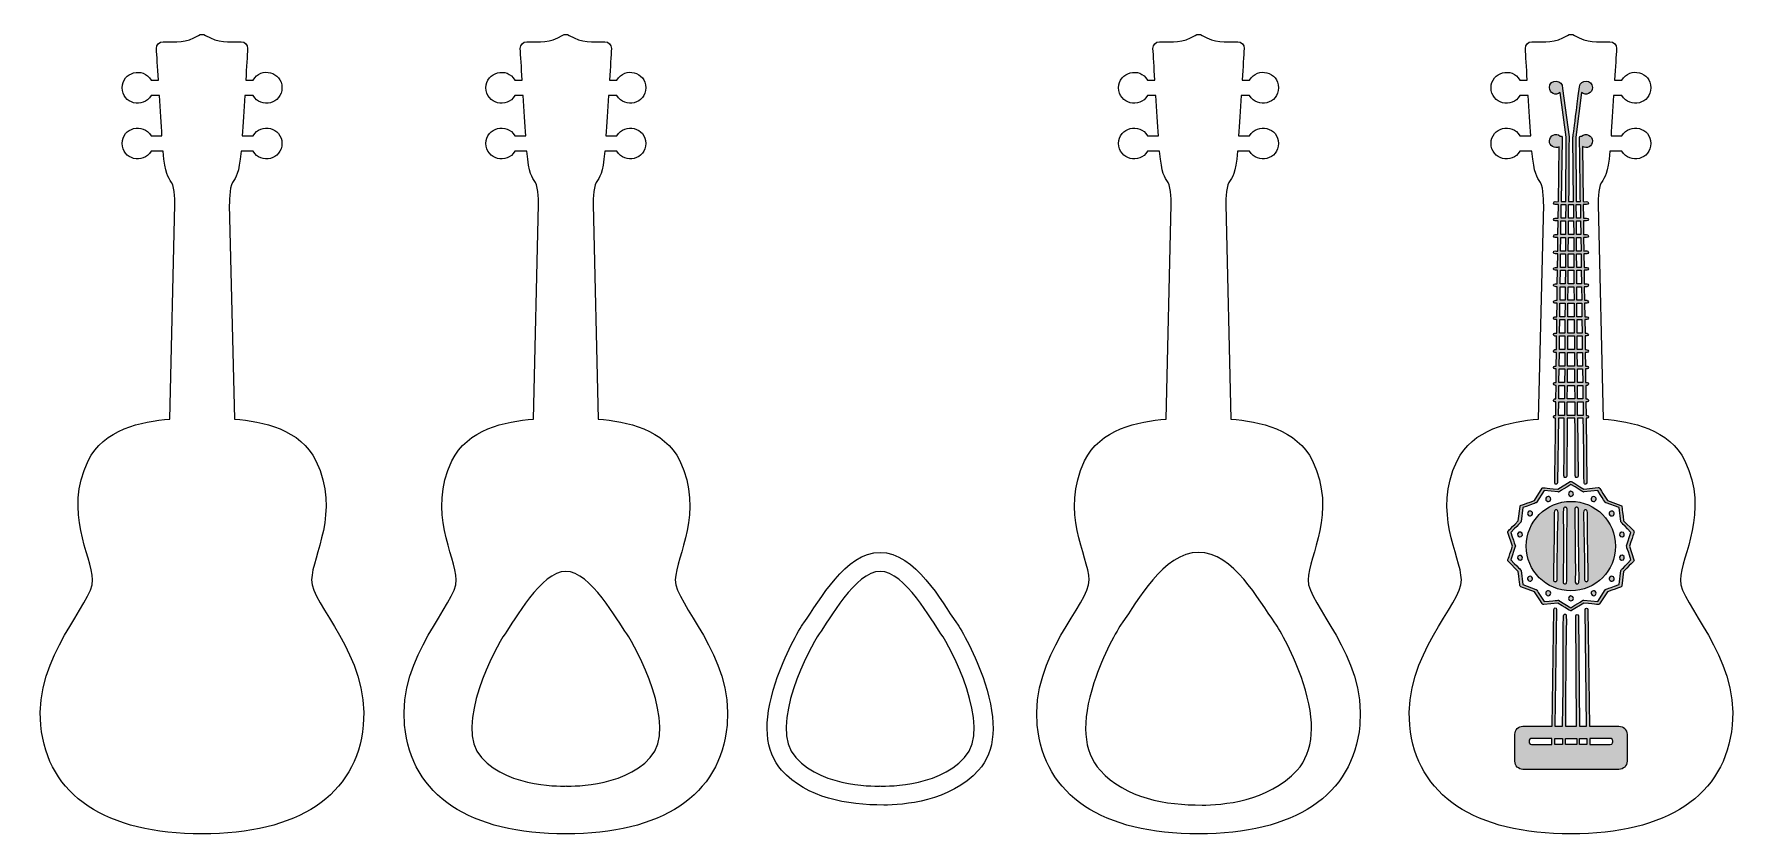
# Model space of a CAD drawing. Header units: inches. Extents: x 26.8 to 39.3, y -5.9 to -0.1.
import ezdxf

# ---------------------------------------------------------------- set-up
doc = ezdxf.new("R2010")
doc.units = ezdxf.units.IN
doc.header["$MEASUREMENT"] = 0
doc.layers.add('_U+0421_U+043B_U+043E_U+0439 1', color=7, linetype='Continuous')

msp = doc.modelspace()

# ---------------------------------------------------------------- hatches: boundary and pattern name
at = {"layer": '_U+0421_U+043B_U+043E_U+0439 1', "true_color": 0xffffff}
h = msp.add_hatch(color=7, dxfattribs=at)
h.dxf.hatch_style = 2
edge = h.paths.add_edge_path()
edge.add_spline(control_points=[(38.451, -3.827), (38.481, -3.73), (38.49, -3.725), (38.482, -3.716), (38.482, -3.716), (38.408, -3.641), (38.408, -3.641), (38.394, -3.54), (38.399, -3.532), (38.388, -3.528), (38.388, -3.528), (38.289, -3.492), (38.289, -3.492), (38.232, -3.407), (38.234, -3.397), (38.222, -3.398), (38.222, -3.398), (38.117, -3.409), (38.117, -3.409), (38.03, -3.358), (38.027, -3.348), (38.016, -3.354), (38.016, -3.354), (37.926, -3.409), (37.926, -3.409), (37.826, -3.401), (37.818, -3.393), (37.812, -3.403), (37.812, -3.403), (37.755, -3.492), (37.755, -3.492), (37.661, -3.528), (37.65, -3.525), (37.649, -3.536), (37.649, -3.536), (37.636, -3.641), (37.636, -3.641), (37.566, -3.715), (37.556, -3.716), (37.56, -3.727), (37.56, -3.727), (37.593, -3.827), (37.593, -3.827), (37.563, -3.923), (37.554, -3.929), (37.562, -3.938), (37.562, -3.938), (37.636, -4.013), (37.636, -4.013), (37.65, -4.114), (37.644, -4.122), (37.655, -4.126), (37.655, -4.126), (37.755, -4.162), (37.755, -4.162), (37.812, -4.247), (37.81, -4.257), (37.822, -4.255), (37.822, -4.255), (37.926, -4.245), (37.926, -4.245), (38.02, -4.302), (38.019, -4.305), (38.027, -4.3), (38.027, -4.3), (38.117, -4.245), (38.117, -4.245), (38.217, -4.253), (38.226, -4.261), (38.232, -4.251), (38.232, -4.251), (38.289, -4.162), (38.289, -4.162), (38.383, -4.126), (38.394, -4.129), (38.395, -4.118), (38.395, -4.118), (38.408, -4.013), (38.408, -4.013), (38.478, -3.939), (38.488, -3.938), (38.484, -3.927), (38.484, -3.927), (38.451, -3.827), (38.451, -3.827)], knot_values=[0, 0, 0, 0, 1, 1, 1, 2, 2, 2, 3, 3, 3, 4, 4, 4, 5, 5, 5, 6, 6, 6, 7, 7, 7, 8, 8, 8, 9, 9, 9, 10, 10, 10, 11, 11, 11, 12, 12, 12, 13, 13, 13, 14, 14, 14, 15, 15, 15, 16, 16, 16, 17, 17, 17, 18, 18, 18, 19, 19, 19, 20, 20, 20, 21, 21, 21, 22, 22, 22, 23, 23, 23, 24, 24, 24, 25, 25, 25, 26, 26, 26, 27, 27, 27, 28, 28, 28, 28], degree=3, periodic=1)
h.paths.add_polyline_path([(38.139, -5.237), (38.139, -5.283), (38.085, -5.283), (38.085, -5.237)])
h.paths.add_polyline_path([(38.064, -5.237), (38.064, -5.283), (37.981, -5.283), (37.981, -5.237)])
h.paths.add_polyline_path([(37.96, -5.237), (37.96, -5.283), (37.903, -5.283), (37.904, -5.237)])
h.paths.add_polyline_path([(37.949, -1.442), (37.983, -1.442), (37.982, -1.542), (37.948, -1.542)])
h.paths.add_polyline_path([(37.996, -2.627), (37.997, -2.528), (38.048, -2.528), (38.049, -2.627)])
h.paths.add_polyline_path([(38.049, -2.648), (38.05, -2.748), (37.995, -2.748), (37.996, -2.648)])
h.paths.add_polyline_path([(37.997, -2.507), (37.997, -2.407), (38.047, -2.407), (38.048, -2.507)])
h.paths.add_polyline_path([(37.998, -2.386), (37.998, -2.286), (38.047, -2.286), (38.047, -2.386)])
h.paths.add_polyline_path([(37.998, -2.266), (37.999, -2.166), (38.046, -2.166), (38.046, -2.266)])
h.paths.add_polyline_path([(37.999, -2.145), (38, -2.045), (38.045, -2.045), (38.046, -2.145)])
h.paths.add_polyline_path([(38, -2.024), (38.001, -1.925), (38.044, -1.925), (38.045, -2.024)])
h.paths.add_polyline_path([(38.001, -1.904), (38.002, -1.804), (38.043, -1.804), (38.044, -1.904)])
h.paths.add_polyline_path([(38.002, -1.783), (38.002, -1.684), (38.043, -1.684), (38.043, -1.783)])
h.paths.add_polyline_path([(38.002, -1.663), (38.003, -1.563), (38.042, -1.563), (38.042, -1.663)])
h.paths.add_polyline_path([(38.003, -1.542), (38.004, -1.442), (38.041, -1.442), (38.042, -1.542)])
h.paths.add_polyline_path([(37.948, -1.563), (37.982, -1.563), (37.982, -1.663), (37.946, -1.663)])
h.paths.add_polyline_path([(37.946, -1.684), (37.981, -1.684), (37.981, -1.783), (37.945, -1.783)])
h.paths.add_polyline_path([(37.945, -1.804), (37.981, -1.804), (37.98, -1.904), (37.943, -1.904)])
h.paths.add_polyline_path([(37.943, -1.925), (37.98, -1.925), (37.979, -2.024), (37.942, -2.024)])
h.paths.add_polyline_path([(37.941, -2.045), (37.979, -2.045), (37.978, -2.145), (37.94, -2.145)])
h.paths.add_polyline_path([(37.94, -2.166), (37.978, -2.166), (37.978, -2.266), (37.938, -2.266)])
h.paths.add_polyline_path([(37.938, -2.286), (37.977, -2.286), (37.977, -2.386), (37.937, -2.386)])
h.paths.add_polyline_path([(37.937, -2.407), (37.977, -2.407), (37.976, -2.507), (37.935, -2.507)])
h.paths.add_polyline_path([(37.935, -2.528), (37.976, -2.528), (37.975, -2.627), (37.934, -2.627)])
h.paths.add_polyline_path([(37.933, -2.648), (37.975, -2.648), (37.974, -2.748), (37.932, -2.748)])
h.paths.add_polyline_path([(37.931, -2.868), (37.932, -2.769), (37.974, -2.769), (37.974, -2.868)])
h.paths.add_polyline_path([(37.994, -2.868), (37.995, -2.769), (38.05, -2.769), (38.05, -2.868)])
h.paths.add_polyline_path([(38.112, -2.868), (38.071, -2.868), (38.071, -2.769), (38.111, -2.769)])
h.paths.add_polyline_path([(38.11, -2.748), (38.071, -2.748), (38.07, -2.648), (38.109, -2.648)])
h.paths.add_polyline_path([(38.109, -2.627), (38.07, -2.627), (38.069, -2.528), (38.107, -2.528)])
h.paths.add_polyline_path([(38.107, -2.507), (38.069, -2.507), (38.068, -2.407), (38.106, -2.407)])
h.paths.add_polyline_path([(38.105, -2.386), (38.068, -2.386), (38.067, -2.286), (38.104, -2.286)])
h.paths.add_polyline_path([(38.104, -2.266), (38.067, -2.266), (38.067, -2.166), (38.103, -2.166)])
h.paths.add_polyline_path([(38.102, -2.145), (38.066, -2.145), (38.066, -2.045), (38.101, -2.045)])
h.paths.add_polyline_path([(38.101, -2.024), (38.066, -2.024), (38.065, -1.925), (38.099, -1.925)])
h.paths.add_polyline_path([(38.099, -1.904), (38.065, -1.904), (38.064, -1.804), (38.098, -1.804)])
h.paths.add_polyline_path([(38.097, -1.783), (38.064, -1.783), (38.063, -1.684), (38.096, -1.684)])
h.paths.add_polyline_path([(38.096, -1.663), (38.063, -1.663), (38.063, -1.563), (38.095, -1.563)])
h.paths.add_polyline_path([(38.094, -1.542), (38.062, -1.542), (38.062, -1.442), (38.093, -1.442)])
h.paths.add_polyline_path([(38.091, -1.322), (38.093, -1.422), (38.062, -1.422), (38.061, -1.322)])
h.paths.add_polyline_path([(38.04, -1.322), (38.041, -1.422), (38.004, -1.422), (38.005, -1.322)])
h.paths.add_polyline_path([(37.984, -1.322), (37.983, -1.422), (37.95, -1.422), (37.951, -1.322)])
edge = h.paths.add_edge_path()
edge.add_spline(control_points=[(38.388, -4.007), (38.388, -4.007), (38.375, -4.109), (38.375, -4.109), (38.275, -4.146), (38.277, -4.142), (38.274, -4.148), (38.274, -4.148), (38.218, -4.234), (38.218, -4.234), (38.218, -4.234), (38.116, -4.224), (38.116, -4.224), (38.109, -4.223), (38.112, -4.224), (38.022, -4.279), (38.022, -4.279), (37.934, -4.225), (37.934, -4.225), (37.93, -4.223), (37.936, -4.223), (37.826, -4.234), (37.767, -4.145), (37.771, -4.146), (37.765, -4.144), (37.765, -4.144), (37.669, -4.109), (37.669, -4.109), (37.669, -4.109), (37.656, -4.007), (37.656, -4.007), (37.655, -4.001), (37.657, -4.006), (37.581, -3.928), (37.581, -3.928), (37.614, -3.83), (37.614, -3.83), (37.616, -3.824), (37.615, -3.828), (37.581, -3.726), (37.656, -3.649), (37.655, -3.653), (37.656, -3.647), (37.656, -3.647), (37.669, -3.545), (37.669, -3.545), (37.769, -3.508), (37.767, -3.511), (37.77, -3.506), (37.77, -3.506), (37.826, -3.42), (37.826, -3.42), (37.826, -3.42), (37.928, -3.43), (37.928, -3.43), (37.934, -3.431), (37.929, -3.431), (38.022, -3.375), (38.114, -3.43), (38.109, -3.431), (38.116, -3.43), (38.116, -3.43), (38.218, -3.42), (38.218, -3.42), (38.277, -3.509), (38.273, -3.508), (38.279, -3.51), (38.279, -3.51), (38.375, -3.545), (38.375, -3.545), (38.375, -3.545), (38.388, -3.647), (38.388, -3.647), (38.389, -3.653), (38.387, -3.648), (38.462, -3.726), (38.462, -3.726), (38.43, -3.824), (38.43, -3.824), (38.428, -3.83), (38.429, -3.826), (38.462, -3.928), (38.388, -4.005), (38.389, -4.001), (38.388, -4.007)], knot_values=[0, 0, 0, 0, 0.013889, 0.013889, 0.013889, 0.027778, 0.027778, 0.027778, 0.041667, 0.041667, 0.041667, 0.055556, 0.055556, 0.055556, 0.069444, 0.069444, 0.069444, 0.083333, 0.083333, 0.083333, 0.097222, 0.097222, 0.097222, 0.111111, 0.111111, 0.111111, 0.125, 0.125, 0.125, 0.138889, 0.138889, 0.138889, 0.152778, 0.152778, 0.152778, 0.166667, 0.166667, 0.166667, 0.180556, 0.180556, 0.180556, 0.194444, 0.194444, 0.194444, 0.208333, 0.208333, 0.208333, 0.222222, 0.222222, 0.222222, 0.236111, 0.236111, 0.236111, 0.25, 0.25, 0.25, 0.263889, 0.263889, 0.263889, 0.277778, 0.277778, 0.277778, 0.291667, 0.291667, 0.291667, 0.305556, 0.305556, 0.305556, 0.319444, 0.319444, 0.319444, 0.333333, 0.333333, 0.333333, 0.347222, 0.347222, 0.347222, 0.361111, 0.361111, 0.361111, 0.375, 0.375, 0.375, 0.388889, 0.388889, 0.388889, 0.388889], degree=3, periodic=0)
edge.add_line((38.388, -4.007), (38.388, -4.007))
edge = h.paths.add_edge_path()
edge.add_spline(control_points=[(38.374, -5.148), (38.374, -5.148), (38.158, -5.148), (38.158, -5.148), (38.158, -5.148), (38.146, -4.291), (38.146, -4.291), (38.146, -4.278), (38.125, -4.277), (38.125, -4.291), (38.125, -4.291), (38.137, -5.148), (38.137, -5.148), (38.137, -5.148), (38.084, -5.148), (38.084, -5.148), (38.084, -5.148), (38.078, -4.338), (38.078, -4.338), (38.078, -4.324), (38.057, -4.324), (38.057, -4.338), (38.057, -4.338), (38.063, -5.148), (38.063, -5.148), (38.063, -5.148), (37.982, -5.148), (37.982, -5.148), (37.983, -4.311), (37.998, -4.328), (37.978, -4.327), (37.978, -4.327), (37.978, -4.327), (37.978, -4.327), (37.957, -4.327), (37.972, -4.308), (37.961, -5.148), (37.961, -5.148), (37.905, -5.148), (37.905, -5.148), (37.905, -5.148), (37.917, -4.291), (37.917, -4.291), (37.918, -4.277), (37.897, -4.277), (37.897, -4.291), (37.897, -4.291), (37.884, -5.148), (37.884, -5.148), (37.884, -5.148), (37.67, -5.148), (37.67, -5.148), (37.637, -5.148), (37.611, -5.175), (37.611, -5.207), (37.611, -5.207), (37.611, -5.405), (37.611, -5.405), (37.611, -5.438), (37.637, -5.464), (37.67, -5.464), (37.67, -5.464), (38.374, -5.464), (38.374, -5.464), (38.407, -5.464), (38.433, -5.438), (38.433, -5.405), (38.433, -5.405), (38.433, -5.207), (38.433, -5.207), (38.433, -5.175), (38.407, -5.148), (38.374, -5.148)], knot_values=[0, 0, 0, 0, 0.013889, 0.013889, 0.013889, 0.027778, 0.027778, 0.027778, 0.041667, 0.041667, 0.041667, 0.055556, 0.055556, 0.055556, 0.069444, 0.069444, 0.069444, 0.083333, 0.083333, 0.083333, 0.097222, 0.097222, 0.097222, 0.111111, 0.111111, 0.111111, 0.125, 0.125, 0.125, 0.138889, 0.138889, 0.138889, 0.152778, 0.152778, 0.152778, 0.166667, 0.166667, 0.166667, 0.180556, 0.180556, 0.180556, 0.194444, 0.194444, 0.194444, 0.208333, 0.208333, 0.208333, 0.222222, 0.222222, 0.222222, 0.236111, 0.236111, 0.236111, 0.25, 0.25, 0.25, 0.263889, 0.263889, 0.263889, 0.277778, 0.277778, 0.277778, 0.291667, 0.291667, 0.291667, 0.305556, 0.305556, 0.305556, 0.319444, 0.319444, 0.319444, 0.333333, 0.333333, 0.333333, 0.333333], degree=3, periodic=0)
edge.add_line((38.374, -5.148), (38.374, -5.148))
edge = h.paths.add_edge_path()
edge.add_spline(control_points=[(37.715, -5.256), (37.715, -5.246), (37.724, -5.237), (37.734, -5.237), (37.734, -5.237), (37.883, -5.237), (37.883, -5.237), (37.883, -5.237), (37.882, -5.283), (37.882, -5.283), (37.882, -5.283), (37.734, -5.283), (37.734, -5.283), (37.712, -5.283), (37.716, -5.258), (37.715, -5.256)], knot_values=[0, 0, 0, 0, 0.013889, 0.013889, 0.013889, 0.027778, 0.027778, 0.027778, 0.041667, 0.041667, 0.041667, 0.055556, 0.055556, 0.055556, 0.069444, 0.069444, 0.069444, 0.069444], degree=3, periodic=0)
edge.add_line((37.715, -5.256), (37.715, -5.256))
edge = h.paths.add_edge_path()
edge.add_spline(control_points=[(38.309, -5.283), (38.309, -5.283), (38.16, -5.283), (38.16, -5.283), (38.16, -5.283), (38.16, -5.237), (38.16, -5.237), (38.16, -5.237), (38.309, -5.237), (38.309, -5.237), (38.32, -5.237), (38.329, -5.246), (38.329, -5.256), (38.328, -5.258), (38.332, -5.283), (38.309, -5.283)], knot_values=[0, 0, 0, 0, 0.013889, 0.013889, 0.013889, 0.027778, 0.027778, 0.027778, 0.041667, 0.041667, 0.041667, 0.055556, 0.055556, 0.055556, 0.069444, 0.069444, 0.069444, 0.069444], degree=3, periodic=0)
edge.add_line((38.309, -5.283), (38.309, -5.283))
edge = h.paths.add_edge_path()
edge.add_spline(control_points=[(37.943, -0.82), (37.912, -0.793), (37.864, -0.815), (37.864, -0.856), (37.864, -0.892), (37.903, -0.916), (37.936, -0.898), (37.936, -0.898), (37.93, -1.301), (37.93, -1.301), (37.918, -1.303), (37.894, -1.295), (37.894, -1.311), (37.894, -1.328), (37.918, -1.32), (37.93, -1.322), (37.93, -1.322), (37.929, -1.422), (37.929, -1.422), (37.917, -1.423), (37.894, -1.416), (37.894, -1.432), (37.894, -1.448), (37.917, -1.441), (37.929, -1.442), (37.929, -1.442), (37.927, -1.542), (37.927, -1.542), (37.917, -1.544), (37.894, -1.537), (37.894, -1.553), (37.894, -1.568), (37.917, -1.562), (37.927, -1.563), (37.927, -1.563), (37.926, -1.663), (37.926, -1.663), (37.916, -1.664), (37.894, -1.658), (37.894, -1.673), (37.894, -1.689), (37.916, -1.682), (37.925, -1.684), (37.925, -1.684), (37.924, -1.783), (37.924, -1.783), (37.915, -1.785), (37.894, -1.778), (37.894, -1.794), (37.894, -1.809), (37.916, -1.803), (37.924, -1.804), (37.924, -1.804), (37.922, -1.904), (37.922, -1.904), (37.915, -1.905), (37.894, -1.899), (37.894, -1.914), (37.894, -1.929), (37.915, -1.923), (37.922, -1.925), (37.922, -1.925), (37.921, -2.024), (37.921, -2.024), (37.915, -2.026), (37.894, -2.02), (37.894, -2.035), (37.894, -2.05), (37.914, -2.044), (37.921, -2.045), (37.921, -2.045), (37.919, -2.145), (37.919, -2.145), (37.914, -2.146), (37.894, -2.141), (37.894, -2.155), (37.894, -2.17), (37.914, -2.165), (37.919, -2.166), (37.919, -2.166), (37.918, -2.266), (37.918, -2.266), (37.914, -2.266), (37.894, -2.262), (37.894, -2.276), (37.894, -2.29), (37.914, -2.286), (37.917, -2.286), (37.917, -2.286), (37.916, -2.386), (37.916, -2.386), (37.913, -2.387), (37.894, -2.382), (37.894, -2.397), (37.894, -2.411), (37.912, -2.406), (37.916, -2.407), (37.916, -2.407), (37.914, -2.507), (37.914, -2.507), (37.912, -2.507), (37.894, -2.503), (37.894, -2.517), (37.894, -2.531), (37.911, -2.527), (37.914, -2.528), (37.914, -2.528), (37.913, -2.627), (37.913, -2.627), (37.911, -2.628), (37.894, -2.624), (37.894, -2.638), (37.894, -2.651), (37.911, -2.648), (37.913, -2.648), (37.913, -2.648), (37.911, -2.748), (37.911, -2.748), (37.91, -2.748), (37.894, -2.745), (37.894, -2.758), (37.894, -2.764), (37.899, -2.769), (37.905, -2.769), (37.905, -2.769), (37.911, -2.769), (37.911, -2.769), (37.911, -2.769), (37.91, -2.868), (37.91, -2.868), (37.908, -2.869), (37.894, -2.866), (37.894, -2.879), (37.894, -2.885), (37.899, -2.889), (37.905, -2.889), (37.905, -2.889), (37.909, -2.889), (37.909, -2.889), (37.908, -3.366), (37.893, -3.373), (37.913, -3.373), (37.915, -3.373), (37.924, -3.373), (37.924, -3.363), (37.924, -3.363), (37.93, -2.889), (37.93, -2.889), (37.93, -2.889), (37.973, -2.889), (37.973, -2.889), (37.975, -3.315), (37.961, -3.325), (37.981, -3.325), (37.982, -3.325), (37.991, -3.325), (37.991, -3.315), (37.991, -3.315), (37.994, -2.889), (37.994, -2.889), (37.994, -2.889), (38.051, -2.889), (38.051, -2.889), (38.058, -3.315), (38.044, -3.325), (38.064, -3.325), (38.065, -3.325), (38.074, -3.325), (38.074, -3.315), (38.074, -3.315), (38.071, -2.889), (38.071, -2.889), (38.071, -2.889), (38.112, -2.889), (38.112, -2.889), (38.123, -3.367), (38.109, -3.373), (38.129, -3.373), (38.13, -3.373), (38.139, -3.372), (38.139, -3.363), (38.139, -3.363), (38.133, -2.889), (38.133, -2.889), (38.134, -2.889), (38.15, -2.892), (38.15, -2.879), (38.15, -2.866), (38.134, -2.869), (38.133, -2.868), (38.133, -2.868), (38.131, -2.769), (38.131, -2.769), (38.133, -2.768), (38.15, -2.772), (38.15, -2.758), (38.15, -2.745), (38.133, -2.748), (38.131, -2.748), (38.131, -2.748), (38.13, -2.648), (38.13, -2.648), (38.132, -2.648), (38.15, -2.652), (38.15, -2.638), (38.15, -2.624), (38.132, -2.628), (38.129, -2.627), (38.129, -2.627), (38.128, -2.528), (38.128, -2.528), (38.131, -2.527), (38.15, -2.531), (38.15, -2.517), (38.15, -2.503), (38.131, -2.507), (38.128, -2.507), (38.128, -2.507), (38.127, -2.407), (38.127, -2.407), (38.13, -2.406), (38.15, -2.411), (38.15, -2.397), (38.15, -2.383), (38.13, -2.387), (38.126, -2.386), (38.126, -2.386), (38.125, -2.286), (38.125, -2.286), (38.125, -2.286), (38.139, -2.286), (38.139, -2.286), (38.153, -2.286), (38.153, -2.266), (38.139, -2.266), (38.139, -2.266), (38.125, -2.266), (38.125, -2.266), (38.125, -2.266), (38.123, -2.166), (38.123, -2.166), (38.129, -2.165), (38.15, -2.17), (38.15, -2.155), (38.15, -2.141), (38.129, -2.146), (38.123, -2.145), (38.123, -2.145), (38.122, -2.045), (38.122, -2.045), (38.122, -2.045), (38.139, -2.045), (38.139, -2.045), (38.153, -2.045), (38.153, -2.024), (38.139, -2.024), (38.139, -2.024), (38.122, -2.024), (38.122, -2.024), (38.122, -2.024), (38.12, -1.925), (38.12, -1.925), (38.129, -1.923), (38.15, -1.93), (38.15, -1.914), (38.15, -1.899), (38.128, -1.905), (38.12, -1.904), (38.12, -1.904), (38.119, -1.804), (38.119, -1.804), (38.128, -1.803), (38.15, -1.809), (38.15, -1.794), (38.15, -1.778), (38.128, -1.785), (38.118, -1.783), (38.118, -1.783), (38.117, -1.684), (38.117, -1.684), (38.127, -1.682), (38.15, -1.689), (38.15, -1.673), (38.15, -1.657), (38.127, -1.664), (38.117, -1.663), (38.117, -1.663), (38.115, -1.563), (38.115, -1.563), (38.126, -1.562), (38.15, -1.569), (38.15, -1.553), (38.15, -1.537), (38.127, -1.544), (38.115, -1.542), (38.115, -1.542), (38.114, -1.442), (38.114, -1.442), (38.127, -1.441), (38.15, -1.448), (38.15, -1.432), (38.15, -1.416), (38.126, -1.423), (38.114, -1.422), (38.114, -1.422), (38.112, -1.322), (38.112, -1.322), (38.126, -1.32), (38.15, -1.328), (38.15, -1.311), (38.15, -1.295), (38.126, -1.303), (38.112, -1.301), (38.112, -1.301), (38.107, -0.897), (38.107, -0.897), (38.139, -0.917), (38.18, -0.894), (38.18, -0.856), (38.18, -0.815), (38.131, -0.793), (38.1, -0.821), (38.097, -0.82), (38.094, -0.819), (38.095, -0.82), (38.08, -0.82), (38.086, -0.84), (38.085, -0.846), (38.085, -0.847), (38.091, -1.3), (38.091, -1.301), (38.091, -1.301), (38.061, -1.301), (38.061, -1.301), (38.061, -1.301), (38.058, -0.827), (38.058, -0.827), (38.058, -0.827), (38.1, -0.5), (38.1, -0.5), (38.131, -0.528), (38.18, -0.506), (38.18, -0.465), (38.18, -0.404), (38.091, -0.4), (38.084, -0.459), (38.036, -0.835), (38.037, -0.825), (38.037, -0.826), (38.037, -0.826), (38.04, -1.301), (38.04, -1.301), (38.04, -1.301), (38.005, -1.301), (38.005, -1.301), (38.008, -0.803), (38.008, -0.826), (38.008, -0.825), (38.008, -0.825), (37.959, -0.47), (37.959, -0.47), (37.967, -0.403), (37.864, -0.398), (37.864, -0.465), (37.864, -0.505), (37.911, -0.527), (37.943, -0.501), (37.943, -0.501), (37.987, -0.827), (37.987, -0.827), (37.987, -0.827), (37.984, -1.301), (37.984, -1.301), (37.984, -1.301), (37.951, -1.301), (37.951, -1.301), (37.951, -1.301), (37.957, -0.842), (37.957, -0.842), (37.957, -0.842), (37.961, -0.814), (37.943, -0.82)], knot_values=[0, 0, 0, 0, 0.013889, 0.013889, 0.013889, 0.027778, 0.027778, 0.027778, 0.041667, 0.041667, 0.041667, 0.055556, 0.055556, 0.055556, 0.069444, 0.069444, 0.069444, 0.083333, 0.083333, 0.083333, 0.097222, 0.097222, 0.097222, 0.111111, 0.111111, 0.111111, 0.125, 0.125, 0.125, 0.138889, 0.138889, 0.138889, 0.152778, 0.152778, 0.152778, 0.166667, 0.166667, 0.166667, 0.180556, 0.180556, 0.180556, 0.194444, 0.194444, 0.194444, 0.208333, 0.208333, 0.208333, 0.222222, 0.222222, 0.222222, 0.236111, 0.236111, 0.236111, 0.25, 0.25, 0.25, 0.263889, 0.263889, 0.263889, 0.277778, 0.277778, 0.277778, 0.291667, 0.291667, 0.291667, 0.305556, 0.305556, 0.305556, 0.319444, 0.319444, 0.319444, 0.333333, 0.333333, 0.333333, 0.347222, 0.347222, 0.347222, 0.361111, 0.361111, 0.361111, 0.375, 0.375, 0.375, 0.388889, 0.388889, 0.388889, 0.402778, 0.402778, 0.402778, 0.416667, 0.416667, 0.416667, 0.430556, 0.430556, 0.430556, 0.444444, 0.444444, 0.444444, 0.458333, 0.458333, 0.458333, 0.472222, 0.472222, 0.472222, 0.486111, 0.486111, 0.486111, 0.5, 0.5, 0.5, 0.513889, 0.513889, 0.513889, 0.527778, 0.527778, 0.527778, 0.541667, 0.541667, 0.541667, 0.555556, 0.555556, 0.555556, 0.569444, 0.569444, 0.569444, 0.583333, 0.583333, 0.583333, 0.597222, 0.597222, 0.597222, 0.611111, 0.611111, 0.611111, 0.625, 0.625, 0.625, 0.638889, 0.638889, 0.638889, 0.652778, 0.652778, 0.652778, 0.666667, 0.666667, 0.666667, 0.680556, 0.680556, 0.680556, 0.694444, 0.694444, 0.694444, 0.708333, 0.708333, 0.708333, 0.722222, 0.722222, 0.722222, 0.736111, 0.736111, 0.736111, 0.75, 0.75, 0.75, 0.763889, 0.763889, 0.763889, 0.777778, 0.777778, 0.777778, 0.791667, 0.791667, 0.791667, 0.805556, 0.805556, 0.805556, 0.819444, 0.819444, 0.819444, 0.833333, 0.833333, 0.833333, 0.847222, 0.847222, 0.847222, 0.861111, 0.861111, 0.861111, 0.875, 0.875, 0.875, 0.888889, 0.888889, 0.888889, 0.902778, 0.902778, 0.902778, 0.916667, 0.916667, 0.916667, 0.930556, 0.930556, 0.930556, 0.944444, 0.944444, 0.944444, 0.958333, 0.958333, 0.958333, 0.972222, 0.972222, 0.972222, 0.986111, 0.986111, 0.986111, 1, 1, 1, 1.013889, 1.013889, 1.013889, 1.027778, 1.027778, 1.027778, 1.041667, 1.041667, 1.041667, 1.055556, 1.055556, 1.055556, 1.069444, 1.069444, 1.069444, 1.083333, 1.083333, 1.083333, 1.097222, 1.097222, 1.097222, 1.111111, 1.111111, 1.111111, 1.125, 1.125, 1.125, 1.138889, 1.138889, 1.138889, 1.152778, 1.152778, 1.152778, 1.166667, 1.166667, 1.166667, 1.180556, 1.180556, 1.180556, 1.194444, 1.194444, 1.194444, 1.208333, 1.208333, 1.208333, 1.222222, 1.222222, 1.222222, 1.236111, 1.236111, 1.236111, 1.25, 1.25, 1.25, 1.263889, 1.263889, 1.263889, 1.277778, 1.277778, 1.277778, 1.291667, 1.291667, 1.291667, 1.305556, 1.305556, 1.305556, 1.319444, 1.319444, 1.319444, 1.333333, 1.333333, 1.333333, 1.347222, 1.347222, 1.347222, 1.361111, 1.361111, 1.361111, 1.375, 1.375, 1.375, 1.388889, 1.388889, 1.388889, 1.402778, 1.402778, 1.402778, 1.416667, 1.416667, 1.416667, 1.430556, 1.430556, 1.430556, 1.444444, 1.444444, 1.444444, 1.458333, 1.458333, 1.458333, 1.472222, 1.472222, 1.472222, 1.486111, 1.486111, 1.486111, 1.5, 1.5, 1.5, 1.513889, 1.513889, 1.513889, 1.527778, 1.527778, 1.527778, 1.541667, 1.541667, 1.541667, 1.555556, 1.555556, 1.555556, 1.569444, 1.569444, 1.569444, 1.583333, 1.583333, 1.583333, 1.597222, 1.597222, 1.597222, 1.611111, 1.611111, 1.611111, 1.625, 1.625, 1.625, 1.638889, 1.638889, 1.638889, 1.652778, 1.652778, 1.652778, 1.666667, 1.666667, 1.666667, 1.680556, 1.680556, 1.680556, 1.694444, 1.694444, 1.694444, 1.708333, 1.708333, 1.708333, 1.722222, 1.722222, 1.722222, 1.736111, 1.736111, 1.736111, 1.75, 1.75, 1.75, 1.763889, 1.763889, 1.763889, 1.763889], degree=3, periodic=0)
edge.add_line((37.943, -0.82), (37.943, -0.82))
edge = h.paths.add_edge_path()
edge.add_spline(control_points=[(38.022, -3.499), (37.841, -3.499), (37.694, -3.646), (37.694, -3.827), (37.694, -4.008), (37.841, -4.155), (38.022, -4.155), (38.203, -4.155), (38.349, -4.008), (38.349, -3.827), (38.349, -3.646), (38.203, -3.499), (38.022, -3.499)], knot_values=[0, 0, 0, 0, 0.013889, 0.013889, 0.013889, 0.027778, 0.027778, 0.027778, 0.041667, 0.041667, 0.041667, 0.055556, 0.055556, 0.055556, 0.055556], degree=3, periodic=0)
edge.add_line((38.022, -3.499), (38.022, -3.499))
edge = h.paths.add_edge_path()
edge.add_spline(control_points=[(37.921, -4.074), (37.921, -4.087), (37.905, -4.088), (37.907, -4.088), (37.899, -4.087), (37.893, -4.081), (37.893, -4.074), (37.906, -3.586), (37.887, -3.559), (37.914, -3.561), (37.94, -3.561), (37.921, -3.579), (37.921, -4.074)], knot_values=[0, 0, 0, 0, 0.013889, 0.013889, 0.013889, 0.027778, 0.027778, 0.027778, 0.041667, 0.041667, 0.041667, 0.055556, 0.055556, 0.055556, 0.055556], degree=3, periodic=0)
edge.add_line((37.921, -4.074), (37.921, -4.074))
edge = h.paths.add_edge_path()
edge.add_spline(control_points=[(37.978, -4.104), (37.976, -4.104), (37.964, -4.103), (37.964, -4.09), (37.973, -3.559), (37.954, -3.542), (37.981, -3.542), (37.982, -3.543), (37.995, -3.543), (37.995, -3.556), (37.985, -4.088), (38.004, -4.104), (37.978, -4.104)], knot_values=[0, 0, 0, 0, 0.013889, 0.013889, 0.013889, 0.027778, 0.027778, 0.027778, 0.041667, 0.041667, 0.041667, 0.055556, 0.055556, 0.055556, 0.055556], degree=3, periodic=0)
edge.add_line((37.978, -4.104), (37.978, -4.104))
edge = h.paths.add_edge_path()
edge.add_spline(control_points=[(38.067, -4.104), (38.066, -4.104), (38.054, -4.104), (38.054, -4.091), (38.056, -3.558), (38.037, -3.542), (38.064, -3.542), (38.065, -3.543), (38.078, -3.543), (38.078, -3.556), (38.075, -4.088), (38.094, -4.104), (38.067, -4.104)], knot_values=[0, 0, 0, 0, 0.013889, 0.013889, 0.013889, 0.027778, 0.027778, 0.027778, 0.041667, 0.041667, 0.041667, 0.055556, 0.055556, 0.055556, 0.055556], degree=3, periodic=0)
edge.add_line((38.067, -4.104), (38.067, -4.104))
edge = h.paths.add_edge_path()
edge.add_spline(control_points=[(38.135, -4.088), (38.128, -4.088), (38.122, -4.081), (38.121, -4.074), (38.121, -3.58), (38.102, -3.561), (38.129, -3.561), (38.155, -3.559), (38.137, -3.586), (38.149, -4.074), (38.149, -4.087), (38.134, -4.088), (38.135, -4.088)], knot_values=[0, 0, 0, 0, 0.013889, 0.013889, 0.013889, 0.027778, 0.027778, 0.027778, 0.041667, 0.041667, 0.041667, 0.055556, 0.055556, 0.055556, 0.055556], degree=3, periodic=0)
edge.add_line((38.135, -4.088), (38.135, -4.088))
edge = h.paths.add_edge_path()
edge.add_spline(control_points=[(38.022, -4.229), (37.998, -4.229), (37.998, -4.192), (38.022, -4.192), (38.046, -4.192), (38.046, -4.229), (38.022, -4.229)], knot_values=[0, 0, 0, 0, 0.013889, 0.013889, 0.013889, 0.027778, 0.027778, 0.027778, 0.027778], degree=3, periodic=0)
edge.add_line((38.022, -4.229), (38.022, -4.229))
edge = h.paths.add_edge_path()
edge.add_spline(control_points=[(38.205, -4.164), (38.215, -4.186), (38.182, -4.202), (38.172, -4.18), (38.161, -4.159), (38.194, -4.143), (38.205, -4.164)], knot_values=[0, 0, 0, 0, 0.013889, 0.013889, 0.013889, 0.027778, 0.027778, 0.027778, 0.027778], degree=3, periodic=0)
edge.add_line((38.205, -4.164), (38.205, -4.164))
edge = h.paths.add_edge_path()
edge.add_spline(control_points=[(38.336, -4.077), (38.321, -4.096), (38.292, -4.074), (38.307, -4.055), (38.322, -4.036), (38.351, -4.059), (38.336, -4.077)], knot_values=[0, 0, 0, 0, 0.013889, 0.013889, 0.013889, 0.027778, 0.027778, 0.027778, 0.027778], degree=3, periodic=0)
edge.add_line((38.336, -4.077), (38.336, -4.077))
edge = h.paths.add_edge_path()
edge.add_spline(control_points=[(38.392, -3.93), (38.368, -3.925), (38.376, -3.889), (38.4, -3.894), (38.423, -3.9), (38.415, -3.936), (38.392, -3.93)], knot_values=[0, 0, 0, 0, 0.013889, 0.013889, 0.013889, 0.027778, 0.027778, 0.027778, 0.027778], degree=3, periodic=0)
edge.add_line((38.392, -3.93), (38.392, -3.93))
edge = h.paths.add_edge_path()
edge.add_spline(control_points=[(38.4, -3.76), (38.376, -3.765), (38.368, -3.729), (38.392, -3.724), (38.415, -3.718), (38.423, -3.754), (38.4, -3.76)], knot_values=[0, 0, 0, 0, 0.013889, 0.013889, 0.013889, 0.027778, 0.027778, 0.027778, 0.027778], degree=3, periodic=0)
edge.add_line((38.4, -3.76), (38.4, -3.76))
edge = h.paths.add_edge_path()
edge.add_spline(control_points=[(38.307, -3.599), (38.292, -3.58), (38.321, -3.558), (38.336, -3.577), (38.351, -3.595), (38.322, -3.618), (38.307, -3.599)], knot_values=[0, 0, 0, 0, 0.013889, 0.013889, 0.013889, 0.027778, 0.027778, 0.027778, 0.027778], degree=3, periodic=0)
edge.add_line((38.307, -3.599), (38.307, -3.599))
edge = h.paths.add_edge_path()
edge.add_spline(control_points=[(38.196, -3.465), (38.218, -3.476), (38.202, -3.509), (38.18, -3.498), (38.158, -3.488), (38.174, -3.455), (38.196, -3.465)], knot_values=[0, 0, 0, 0, 0.013889, 0.013889, 0.013889, 0.027778, 0.027778, 0.027778, 0.027778], degree=3, periodic=0)
edge.add_line((38.196, -3.465), (38.196, -3.465))
edge = h.paths.add_edge_path()
edge.add_spline(control_points=[(38.022, -3.425), (38.046, -3.425), (38.046, -3.462), (38.022, -3.462), (37.998, -3.462), (37.998, -3.425), (38.022, -3.425)], knot_values=[0, 0, 0, 0, 0.013889, 0.013889, 0.013889, 0.027778, 0.027778, 0.027778, 0.027778], degree=3, periodic=0)
edge.add_line((38.022, -3.425), (38.022, -3.425))
edge = h.paths.add_edge_path()
edge.add_spline(control_points=[(37.839, -3.489), (37.829, -3.468), (37.862, -3.452), (37.872, -3.474), (37.883, -3.495), (37.85, -3.511), (37.839, -3.489)], knot_values=[0, 0, 0, 0, 0.013889, 0.013889, 0.013889, 0.027778, 0.027778, 0.027778, 0.027778], degree=3, periodic=0)
edge.add_line((37.839, -3.489), (37.839, -3.489))
edge = h.paths.add_edge_path()
edge.add_spline(control_points=[(37.711, -3.602), (37.692, -3.587), (37.715, -3.558), (37.734, -3.574), (37.752, -3.589), (37.73, -3.617), (37.711, -3.602)], knot_values=[0, 0, 0, 0, 0.013889, 0.013889, 0.013889, 0.027778, 0.027778, 0.027778, 0.027778], degree=3, periodic=0)
edge.add_line((37.711, -3.602), (37.711, -3.602))
edge = h.paths.add_edge_path()
edge.add_spline(control_points=[(37.666, -3.746), (37.661, -3.769), (37.625, -3.761), (37.63, -3.738), (37.636, -3.714), (37.671, -3.722), (37.666, -3.746)], knot_values=[0, 0, 0, 0, 0.013889, 0.013889, 0.013889, 0.027778, 0.027778, 0.027778, 0.027778], degree=3, periodic=0)
edge.add_line((37.666, -3.746), (37.666, -3.746))
edge = h.paths.add_edge_path()
edge.add_spline(control_points=[(37.666, -3.908), (37.671, -3.932), (37.636, -3.94), (37.63, -3.916), (37.625, -3.893), (37.661, -3.885), (37.666, -3.908)], knot_values=[0, 0, 0, 0, 0.013889, 0.013889, 0.013889, 0.027778, 0.027778, 0.027778, 0.027778], degree=3, periodic=0)
edge.add_line((37.666, -3.908), (37.666, -3.908))
edge = h.paths.add_edge_path()
edge.add_spline(control_points=[(37.736, -4.055), (37.752, -4.074), (37.723, -4.096), (37.708, -4.077), (37.693, -4.059), (37.721, -4.036), (37.736, -4.055)], knot_values=[0, 0, 0, 0, 0.013889, 0.013889, 0.013889, 0.027778, 0.027778, 0.027778, 0.027778], degree=3, periodic=0)
edge.add_line((37.736, -4.055), (37.736, -4.055))
edge = h.paths.add_edge_path()
edge.add_spline(control_points=[(37.872, -4.18), (37.862, -4.202), (37.829, -4.186), (37.839, -4.164), (37.85, -4.143), (37.883, -4.159), (37.872, -4.18)], knot_values=[0, 0, 0, 0, 0.013889, 0.013889, 0.013889, 0.027778, 0.027778, 0.027778, 0.027778], degree=3, periodic=0)
edge.add_line((37.872, -4.18), (37.872, -4.18))

# ---------------------------------------------------------------- linework, layer by layer
at = {"layer": '_U+0421_U+043B_U+043E_U+0439 1', "lineweight": 0}
for points in [[(37.984, -1.322), (37.983, -1.422), (37.95, -1.422), (37.951, -1.322), (37.984, -1.322)], [(38.04, -1.322), (38.041, -1.422), (38.004, -1.422), (38.005, -1.322), (38.04, -1.322)], [(38.091, -1.322), (38.093, -1.422), (38.062, -1.422), (38.061, -1.322), (38.091, -1.322)], [(37.949, -1.442), (37.983, -1.442), (37.982, -1.542), (37.948, -1.542), (37.949, -1.442)], [(38.003, -1.542), (38.004, -1.442), (38.041, -1.442), (38.042, -1.542), (38.003, -1.542)], [(38.094, -1.542), (38.062, -1.542), (38.062, -1.442), (38.093, -1.442), (38.094, -1.542)], [(37.948, -1.563), (37.982, -1.563), (37.982, -1.663), (37.946, -1.663), (37.948, -1.563)], [(38.002, -1.663), (38.003, -1.563), (38.042, -1.563), (38.042, -1.663), (38.002, -1.663)], [(38.096, -1.663), (38.063, -1.663), (38.063, -1.563), (38.095, -1.563), (38.096, -1.663)], [(37.946, -1.684), (37.981, -1.684), (37.981, -1.783), (37.945, -1.783), (37.946, -1.684)], [(38.002, -1.783), (38.002, -1.684), (38.043, -1.684), (38.043, -1.783), (38.002, -1.783)], [(38.097, -1.783), (38.064, -1.783), (38.063, -1.684), (38.096, -1.684), (38.097, -1.783)], [(37.945, -1.804), (37.981, -1.804), (37.98, -1.904), (37.943, -1.904), (37.945, -1.804)], [(38.001, -1.904), (38.002, -1.804), (38.043, -1.804), (38.044, -1.904), (38.001, -1.904)], [(38.099, -1.904), (38.065, -1.904), (38.064, -1.804), (38.098, -1.804), (38.099, -1.904)], [(37.943, -1.925), (37.98, -1.925), (37.979, -2.024), (37.942, -2.024), (37.943, -1.925)], [(38, -2.024), (38.001, -1.925), (38.044, -1.925), (38.045, -2.024), (38, -2.024)], [(38.101, -2.024), (38.066, -2.024), (38.065, -1.925), (38.099, -1.925), (38.101, -2.024)], [(37.941, -2.045), (37.979, -2.045), (37.978, -2.145), (37.94, -2.145), (37.941, -2.045)], [(37.999, -2.145), (38, -2.045), (38.045, -2.045), (38.046, -2.145), (37.999, -2.145)], [(38.102, -2.145), (38.066, -2.145), (38.066, -2.045), (38.101, -2.045), (38.102, -2.145)], [(37.94, -2.166), (37.978, -2.166), (37.978, -2.266), (37.938, -2.266), (37.94, -2.166)], [(37.998, -2.266), (37.999, -2.166), (38.046, -2.166), (38.046, -2.266), (37.998, -2.266)], [(38.104, -2.266), (38.067, -2.266), (38.067, -2.166), (38.103, -2.166), (38.104, -2.266)], [(37.938, -2.286), (37.977, -2.286), (37.977, -2.386), (37.937, -2.386), (37.938, -2.286)], [(37.998, -2.386), (37.998, -2.286), (38.047, -2.286), (38.047, -2.386), (37.998, -2.386)], [(38.105, -2.386), (38.068, -2.386), (38.067, -2.286), (38.104, -2.286), (38.105, -2.386)], [(37.937, -2.407), (37.977, -2.407), (37.976, -2.507), (37.935, -2.507), (37.937, -2.407)], [(37.997, -2.507), (37.997, -2.407), (38.047, -2.407), (38.048, -2.507), (37.997, -2.507)], [(38.107, -2.507), (38.069, -2.507), (38.068, -2.407), (38.106, -2.407), (38.107, -2.507)], [(37.935, -2.528), (37.976, -2.528), (37.975, -2.627), (37.934, -2.627), (37.935, -2.528)], [(37.996, -2.627), (37.997, -2.528), (38.048, -2.528), (38.049, -2.627), (37.996, -2.627)], [(38.109, -2.627), (38.07, -2.627), (38.069, -2.528), (38.107, -2.528), (38.109, -2.627)], [(37.933, -2.648), (37.975, -2.648), (37.974, -2.748), (37.932, -2.748), (37.933, -2.648)], [(38.049, -2.648), (38.05, -2.748), (37.995, -2.748), (37.996, -2.648), (38.049, -2.648)], [(38.11, -2.748), (38.071, -2.748), (38.07, -2.648), (38.109, -2.648), (38.11, -2.748)], [(37.931, -2.868), (37.932, -2.769), (37.974, -2.769), (37.974, -2.868), (37.931, -2.868)], [(37.994, -2.868), (37.995, -2.769), (38.05, -2.769), (38.05, -2.868), (37.994, -2.868)], [(38.112, -2.868), (38.071, -2.868), (38.071, -2.769), (38.111, -2.769), (38.112, -2.868)], [(37.96, -5.237), (37.96, -5.283), (37.903, -5.283), (37.904, -5.237), (37.96, -5.237)], [(38.064, -5.237), (38.064, -5.283), (37.981, -5.283), (37.981, -5.237), (38.064, -5.237)], [(38.139, -5.237), (38.139, -5.283), (38.085, -5.283), (38.085, -5.237), (38.139, -5.237)]]:
    msp.add_lwpolyline(points, dxfattribs=at)
at = {"layer": '_U+0421_U+043B_U+043E_U+0439 1', "color": 1, "lineweight": 9, "true_color": 0xff0000}
for points, knots in [([(28.79, -4.074), (28.795, -3.896), (29.004, -3.58), (28.822, -3.201), (28.712, -2.972), (28.43, -2.91), (28.224, -2.896), (28.224, -2.896), (28.187, -1.322), (28.187, -1.322), (28.187, -1.322), (28.187, -1.322), (28.187, -1.322), (28.187, -1.322), (28.187, -1.197), (28.21, -1.16), (28.237, -1.117), (28.257, -1.105), (28.273, -0.93), (28.273, -0.93), (28.361, -0.93), (28.361, -0.93), (28.418, -1.031), (28.573, -0.991), (28.573, -0.874), (28.573, -0.758), (28.418, -0.718), (28.361, -0.819), (28.361, -0.819), (28.281, -0.819), (28.281, -0.819), (28.287, -0.734), (28.294, -0.627), (28.3, -0.522), (28.3, -0.522), (28.361, -0.522), (28.361, -0.522), (28.418, -0.623), (28.573, -0.582), (28.573, -0.466), (28.573, -0.349), (28.418, -0.309), (28.361, -0.41), (28.361, -0.41), (28.307, -0.41), (28.307, -0.41), (28.313, -0.314), (28.318, -0.229), (28.321, -0.178), (28.323, -0.151), (28.301, -0.128), (28.274, -0.128), (28.178, -0.127), (28.109, -0.14), (28.013, -0.082), (27.997, -0.072), (27.977, -0.072), (27.962, -0.082), (27.867, -0.139), (27.802, -0.127), (27.701, -0.128), (27.673, -0.128), (27.652, -0.151), (27.653, -0.178), (27.656, -0.229), (27.661, -0.314), (27.667, -0.41), (27.667, -0.41), (27.613, -0.41), (27.613, -0.41), (27.556, -0.309), (27.401, -0.35), (27.401, -0.466), (27.401, -0.582), (27.556, -0.623), (27.613, -0.522), (27.613, -0.522), (27.674, -0.522), (27.674, -0.522), (27.681, -0.627), (27.688, -0.734), (27.693, -0.819), (27.693, -0.819), (27.613, -0.819), (27.613, -0.819), (27.556, -0.718), (27.401, -0.758), (27.401, -0.874), (27.401, -0.991), (27.556, -1.031), (27.613, -0.93), (27.613, -0.93), (27.702, -0.93), (27.702, -0.93), (27.717, -1.105), (27.738, -1.117), (27.764, -1.16), (27.787, -1.197), (27.788, -1.322), (27.788, -1.322), (27.788, -1.322), (27.75, -2.896), (27.75, -2.896), (27.544, -2.91), (27.262, -2.972), (27.152, -3.201), (26.97, -3.58), (27.179, -3.896), (27.185, -4.074), (27.19, -4.253), (26.756, -4.625), (26.805, -5.141), (26.854, -5.657), (27.286, -5.938), (27.987, -5.938), (28.689, -5.938), (29.12, -5.657), (29.169, -5.141), (29.218, -4.625), (28.784, -4.253), (28.79, -4.074)], [0, 0, 0, 0, 1, 1, 1, 2, 2, 2, 3, 3, 3, 4, 4, 4, 5, 5, 5, 6, 6, 6, 7, 7, 7, 8, 8, 8, 9, 9, 9, 10, 10, 10, 11, 11, 11, 12, 12, 12, 13, 13, 13, 14, 14, 14, 15, 15, 15, 16, 16, 16, 17, 17, 17, 18, 18, 18, 19, 19, 19, 20, 20, 20, 21, 21, 21, 22, 22, 22, 23, 23, 23, 24, 24, 24, 25, 25, 25, 26, 26, 26, 27, 27, 27, 28, 28, 28, 29, 29, 29, 30, 30, 30, 31, 31, 31, 32, 32, 32, 33, 33, 33, 34, 34, 34, 35, 35, 35, 36, 36, 36, 37, 37, 37, 38, 38, 38, 39, 39, 39, 40, 40, 40, 40]), ([(31.456, -4.074), (31.462, -3.896), (31.671, -3.58), (31.489, -3.201), (31.379, -2.972), (31.097, -2.91), (30.891, -2.896), (30.891, -2.896), (30.853, -1.322), (30.853, -1.322), (30.853, -1.322), (30.854, -1.197), (30.877, -1.16), (30.903, -1.117), (30.924, -1.105), (30.939, -0.93), (30.939, -0.93), (31.028, -0.93), (31.028, -0.93), (31.085, -1.031), (31.24, -0.991), (31.24, -0.874), (31.24, -0.758), (31.085, -0.718), (31.028, -0.819), (31.028, -0.819), (30.948, -0.819), (30.948, -0.819), (30.953, -0.734), (30.96, -0.627), (30.967, -0.522), (30.967, -0.522), (31.028, -0.522), (31.028, -0.522), (31.085, -0.623), (31.24, -0.582), (31.24, -0.466), (31.24, -0.349), (31.085, -0.309), (31.028, -0.41), (31.028, -0.41), (30.974, -0.41), (30.974, -0.41), (30.98, -0.314), (30.985, -0.229), (30.988, -0.178), (30.989, -0.151), (30.968, -0.128), (30.94, -0.128), (30.845, -0.127), (30.776, -0.14), (30.679, -0.082), (30.664, -0.072), (30.644, -0.072), (30.628, -0.082), (30.534, -0.139), (30.468, -0.127), (30.367, -0.128), (30.34, -0.128), (30.318, -0.151), (30.32, -0.178), (30.323, -0.229), (30.328, -0.314), (30.334, -0.41), (30.334, -0.41), (30.28, -0.41), (30.28, -0.41), (30.223, -0.309), (30.068, -0.35), (30.068, -0.466), (30.068, -0.582), (30.223, -0.623), (30.28, -0.522), (30.28, -0.522), (30.341, -0.522), (30.341, -0.522), (30.347, -0.627), (30.354, -0.734), (30.36, -0.819), (30.36, -0.819), (30.28, -0.819), (30.28, -0.819), (30.223, -0.718), (30.068, -0.758), (30.068, -0.874), (30.068, -0.991), (30.223, -1.031), (30.28, -0.93), (30.28, -0.93), (30.368, -0.93), (30.368, -0.93), (30.384, -1.105), (30.404, -1.117), (30.431, -1.16), (30.454, -1.197), (30.454, -1.322), (30.454, -1.322), (30.454, -1.322), (30.417, -2.896), (30.417, -2.896), (30.211, -2.91), (29.929, -2.972), (29.819, -3.201), (29.636, -3.58), (29.846, -3.896), (29.851, -4.074), (29.857, -4.253), (29.422, -4.625), (29.472, -5.141), (29.521, -5.657), (29.952, -5.938), (30.654, -5.938), (31.355, -5.938), (31.787, -5.657), (31.836, -5.141), (31.885, -4.625), (31.451, -4.253), (31.456, -4.074)], [0, 0, 0, 0, 1, 1, 1, 2, 2, 2, 3, 3, 3, 4, 4, 4, 5, 5, 5, 6, 6, 6, 7, 7, 7, 8, 8, 8, 9, 9, 9, 10, 10, 10, 11, 11, 11, 12, 12, 12, 13, 13, 13, 14, 14, 14, 15, 15, 15, 16, 16, 16, 17, 17, 17, 18, 18, 18, 19, 19, 19, 20, 20, 20, 21, 21, 21, 22, 22, 22, 23, 23, 23, 24, 24, 24, 25, 25, 25, 26, 26, 26, 27, 27, 27, 28, 28, 28, 29, 29, 29, 30, 30, 30, 31, 31, 31, 32, 32, 32, 33, 33, 33, 34, 34, 34, 35, 35, 35, 36, 36, 36, 37, 37, 37, 38, 38, 38, 39, 39, 39, 39]), ([(36.095, -4.074), (36.1, -3.896), (36.309, -3.58), (36.127, -3.201), (36.017, -2.972), (35.735, -2.91), (35.529, -2.896), (35.529, -2.896), (35.492, -1.322), (35.492, -1.322), (35.492, -1.322), (35.492, -1.197), (35.515, -1.16), (35.542, -1.117), (35.562, -1.105), (35.578, -0.93), (35.578, -0.93), (35.666, -0.93), (35.666, -0.93), (35.723, -1.031), (35.878, -0.991), (35.878, -0.874), (35.878, -0.758), (35.723, -0.718), (35.666, -0.819), (35.666, -0.819), (35.586, -0.819), (35.586, -0.819), (35.592, -0.734), (35.598, -0.627), (35.605, -0.522), (35.605, -0.522), (35.666, -0.522), (35.666, -0.522), (35.723, -0.623), (35.878, -0.582), (35.878, -0.466), (35.878, -0.349), (35.723, -0.309), (35.666, -0.41), (35.666, -0.41), (35.612, -0.41), (35.612, -0.41), (35.618, -0.314), (35.623, -0.229), (35.626, -0.178), (35.628, -0.151), (35.606, -0.128), (35.579, -0.128), (35.483, -0.127), (35.414, -0.14), (35.318, -0.082), (35.302, -0.072), (35.282, -0.072), (35.267, -0.082), (35.172, -0.139), (35.107, -0.127), (35.006, -0.128), (34.978, -0.128), (34.956, -0.151), (34.958, -0.178), (34.961, -0.229), (34.966, -0.314), (34.972, -0.41), (34.972, -0.41), (34.918, -0.41), (34.918, -0.41), (34.861, -0.309), (34.706, -0.35), (34.706, -0.466), (34.706, -0.582), (34.861, -0.623), (34.918, -0.522), (34.918, -0.522), (34.979, -0.522), (34.979, -0.522), (34.986, -0.627), (34.993, -0.734), (34.998, -0.819), (34.998, -0.819), (34.918, -0.819), (34.918, -0.819), (34.861, -0.718), (34.706, -0.758), (34.706, -0.874), (34.706, -0.991), (34.861, -1.031), (34.918, -0.93), (34.918, -0.93), (35.007, -0.93), (35.007, -0.93), (35.022, -1.105), (35.043, -1.117), (35.069, -1.16), (35.092, -1.197), (35.092, -1.322), (35.092, -1.322), (35.092, -1.322), (35.055, -2.896), (35.055, -2.896), (34.849, -2.91), (34.567, -2.972), (34.457, -3.201), (34.275, -3.58), (34.484, -3.896), (34.49, -4.074), (34.495, -4.253), (34.061, -4.625), (34.11, -5.141), (34.159, -5.657), (34.59, -5.938), (35.292, -5.938), (35.994, -5.938), (36.425, -5.657), (36.474, -5.141), (36.523, -4.625), (36.089, -4.253), (36.095, -4.074)], [0, 0, 0, 0, 1, 1, 1, 2, 2, 2, 3, 3, 3, 4, 4, 4, 5, 5, 5, 6, 6, 6, 7, 7, 7, 8, 8, 8, 9, 9, 9, 10, 10, 10, 11, 11, 11, 12, 12, 12, 13, 13, 13, 14, 14, 14, 15, 15, 15, 16, 16, 16, 17, 17, 17, 18, 18, 18, 19, 19, 19, 20, 20, 20, 21, 21, 21, 22, 22, 22, 23, 23, 23, 24, 24, 24, 25, 25, 25, 26, 26, 26, 27, 27, 27, 28, 28, 28, 29, 29, 29, 30, 30, 30, 31, 31, 31, 32, 32, 32, 33, 33, 33, 34, 34, 34, 35, 35, 35, 36, 36, 36, 37, 37, 37, 38, 38, 38, 39, 39, 39, 39]), ([(38.824, -4.074), (38.83, -3.896), (39.039, -3.58), (38.857, -3.201), (38.747, -2.972), (38.465, -2.91), (38.259, -2.896), (38.259, -2.896), (38.222, -1.322), (38.222, -1.322), (38.222, -1.322), (38.221, -1.322), (38.221, -1.322), (38.221, -1.322), (38.222, -1.197), (38.245, -1.16), (38.271, -1.117), (38.292, -1.105), (38.307, -0.93), (38.307, -0.93), (38.396, -0.93), (38.396, -0.93), (38.453, -1.031), (38.608, -0.991), (38.608, -0.874), (38.608, -0.758), (38.453, -0.718), (38.396, -0.819), (38.396, -0.819), (38.316, -0.819), (38.316, -0.819), (38.321, -0.734), (38.328, -0.627), (38.335, -0.522), (38.335, -0.522), (38.396, -0.522), (38.396, -0.522), (38.453, -0.623), (38.608, -0.582), (38.608, -0.466), (38.608, -0.349), (38.453, -0.309), (38.396, -0.41), (38.396, -0.41), (38.342, -0.41), (38.342, -0.41), (38.348, -0.314), (38.353, -0.229), (38.356, -0.178), (38.358, -0.151), (38.336, -0.128), (38.308, -0.128), (38.213, -0.127), (38.144, -0.14), (38.047, -0.082), (38.032, -0.072), (38.012, -0.072), (37.996, -0.082), (37.902, -0.139), (37.836, -0.127), (37.735, -0.128), (37.708, -0.128), (37.686, -0.151), (37.688, -0.178), (37.691, -0.229), (37.696, -0.314), (37.702, -0.41), (37.702, -0.41), (37.648, -0.41), (37.648, -0.41), (37.591, -0.309), (37.436, -0.35), (37.436, -0.466), (37.436, -0.582), (37.591, -0.623), (37.648, -0.522), (37.648, -0.522), (37.709, -0.522), (37.709, -0.522), (37.715, -0.627), (37.722, -0.734), (37.728, -0.819), (37.728, -0.819), (37.648, -0.819), (37.648, -0.819), (37.591, -0.718), (37.436, -0.758), (37.436, -0.874), (37.436, -0.991), (37.591, -1.031), (37.648, -0.93), (37.648, -0.93), (37.736, -0.93), (37.736, -0.93), (37.752, -1.105), (37.772, -1.117), (37.799, -1.16), (37.822, -1.197), (37.822, -1.322), (37.822, -1.322), (37.822, -1.322), (37.785, -2.896), (37.785, -2.896), (37.579, -2.91), (37.297, -2.972), (37.187, -3.201), (37.005, -3.58), (37.214, -3.896), (37.219, -4.074), (37.225, -4.253), (36.791, -4.625), (36.84, -5.141), (36.889, -5.657), (37.32, -5.938), (38.022, -5.938), (38.723, -5.938), (39.155, -5.657), (39.204, -5.141), (39.253, -4.625), (38.819, -4.253), (38.824, -4.074)], [0, 0, 0, 0, 1, 1, 1, 2, 2, 2, 3, 3, 3, 4, 4, 4, 5, 5, 5, 6, 6, 6, 7, 7, 7, 8, 8, 8, 9, 9, 9, 10, 10, 10, 11, 11, 11, 12, 12, 12, 13, 13, 13, 14, 14, 14, 15, 15, 15, 16, 16, 16, 17, 17, 17, 18, 18, 18, 19, 19, 19, 20, 20, 20, 21, 21, 21, 22, 22, 22, 23, 23, 23, 24, 24, 24, 25, 25, 25, 26, 26, 26, 27, 27, 27, 28, 28, 28, 29, 29, 29, 30, 30, 30, 31, 31, 31, 32, 32, 32, 33, 33, 33, 34, 34, 34, 35, 35, 35, 36, 36, 36, 37, 37, 37, 38, 38, 38, 39, 39, 39, 40, 40, 40, 40]), ([(33.725, -4.829), (33.658, -4.624), (33.554, -4.441), (33.517, -4.389), (33.408, -4.236), (33.216, -3.873), (32.958, -3.873), (32.703, -3.873), (32.517, -4.224), (32.399, -4.389), (32.362, -4.441), (32.258, -4.624), (32.191, -4.829), (32.096, -5.118), (32.112, -5.334), (32.236, -5.471), (32.422, -5.676), (32.714, -5.726), (32.984, -5.726), (33.124, -5.726), (33.471, -5.701), (33.68, -5.471), (33.804, -5.334), (33.819, -5.118), (33.725, -4.829)], [0, 0, 0, 0, 1, 1, 1, 2, 2, 2, 3, 3, 3, 4, 4, 4, 5, 5, 5, 6, 6, 6, 7, 7, 7, 8, 8, 8, 8]), ([(36.014, -5.471), (35.805, -5.701), (35.458, -5.726), (35.318, -5.726), (35.051, -5.726), (34.758, -5.678), (34.57, -5.471), (34.446, -5.334), (34.431, -5.118), (34.525, -4.829), (34.592, -4.624), (34.696, -4.441), (34.733, -4.389), (34.842, -4.236), (35.034, -3.873), (35.292, -3.873), (35.547, -3.873), (35.733, -4.224), (35.851, -4.389), (35.888, -4.441), (35.992, -4.624), (36.059, -4.829), (36.154, -5.118), (36.138, -5.334), (36.014, -5.471)], [0, 0, 0, 0, 1, 1, 1, 2, 2, 2, 3, 3, 3, 4, 4, 4, 5, 5, 5, 6, 6, 6, 7, 7, 7, 8, 8, 8, 8]), ([(31.273, -5.378), (31.065, -5.607), (30.654, -5.586), (30.654, -5.586), (30.654, -5.586), (30.243, -5.607), (30.035, -5.378), (29.827, -5.149), (30.142, -4.562), (30.208, -4.47), (30.274, -4.377), (30.475, -4.012), (30.654, -4.012), (30.833, -4.012), (31.034, -4.377), (31.1, -4.47), (31.165, -4.562), (31.481, -5.149), (31.273, -5.378)], [0, 0, 0, 0, 1, 1, 1, 2, 2, 2, 3, 3, 3, 4, 4, 4, 5, 5, 5, 6, 6, 6, 6]), ([(33.577, -5.378), (33.369, -5.607), (32.958, -5.586), (32.958, -5.586), (32.958, -5.586), (32.547, -5.607), (32.339, -5.378), (32.131, -5.149), (32.446, -4.562), (32.512, -4.47), (32.578, -4.377), (32.779, -4.012), (32.958, -4.012), (33.137, -4.012), (33.338, -4.377), (33.404, -4.47), (33.469, -4.562), (33.785, -5.149), (33.577, -5.378)], [0, 0, 0, 0, 1, 1, 1, 2, 2, 2, 3, 3, 3, 4, 4, 4, 5, 5, 5, 6, 6, 6, 6])]:
    msp.add_open_spline(points, degree=3, knots=knots, dxfattribs=at)
at = {"layer": '_U+0421_U+043B_U+043E_U+0439 1', "lineweight": 0}
for points, knots in [([(37.943, -0.82), (37.912, -0.793), (37.864, -0.815), (37.864, -0.856), (37.864, -0.892), (37.903, -0.916), (37.936, -0.898), (37.936, -0.898), (37.93, -1.301), (37.93, -1.301), (37.918, -1.303), (37.894, -1.295), (37.894, -1.311), (37.894, -1.328), (37.918, -1.32), (37.93, -1.322), (37.93, -1.322), (37.929, -1.422), (37.929, -1.422), (37.917, -1.423), (37.894, -1.416), (37.894, -1.432), (37.894, -1.448), (37.917, -1.441), (37.929, -1.442), (37.929, -1.442), (37.927, -1.542), (37.927, -1.542), (37.917, -1.544), (37.894, -1.537), (37.894, -1.553), (37.894, -1.568), (37.917, -1.562), (37.927, -1.563), (37.927, -1.563), (37.926, -1.663), (37.926, -1.663), (37.916, -1.664), (37.894, -1.658), (37.894, -1.673), (37.894, -1.689), (37.916, -1.682), (37.925, -1.684), (37.925, -1.684), (37.924, -1.783), (37.924, -1.783), (37.915, -1.785), (37.894, -1.778), (37.894, -1.794), (37.894, -1.809), (37.916, -1.803), (37.924, -1.804), (37.924, -1.804), (37.922, -1.904), (37.922, -1.904), (37.915, -1.905), (37.894, -1.899), (37.894, -1.914), (37.894, -1.929), (37.915, -1.923), (37.922, -1.925), (37.922, -1.925), (37.921, -2.024), (37.921, -2.024), (37.915, -2.026), (37.894, -2.02), (37.894, -2.035), (37.894, -2.05), (37.914, -2.044), (37.921, -2.045), (37.921, -2.045), (37.919, -2.145), (37.919, -2.145), (37.914, -2.146), (37.894, -2.141), (37.894, -2.155), (37.894, -2.17), (37.914, -2.165), (37.919, -2.166), (37.919, -2.166), (37.918, -2.266), (37.918, -2.266), (37.914, -2.266), (37.894, -2.262), (37.894, -2.276), (37.894, -2.29), (37.914, -2.286), (37.917, -2.286), (37.917, -2.286), (37.916, -2.386), (37.916, -2.386), (37.913, -2.387), (37.894, -2.382), (37.894, -2.397), (37.894, -2.411), (37.912, -2.406), (37.916, -2.407), (37.916, -2.407), (37.914, -2.507), (37.914, -2.507), (37.912, -2.507), (37.894, -2.503), (37.894, -2.517), (37.894, -2.531), (37.911, -2.527), (37.914, -2.528), (37.914, -2.528), (37.913, -2.627), (37.913, -2.627), (37.911, -2.628), (37.894, -2.624), (37.894, -2.638), (37.894, -2.651), (37.911, -2.648), (37.913, -2.648), (37.913, -2.648), (37.911, -2.748), (37.911, -2.748), (37.91, -2.748), (37.894, -2.745), (37.894, -2.758), (37.894, -2.764), (37.899, -2.769), (37.905, -2.769), (37.905, -2.769), (37.911, -2.769), (37.911, -2.769), (37.911, -2.769), (37.91, -2.868), (37.91, -2.868), (37.908, -2.869), (37.894, -2.866), (37.894, -2.879), (37.894, -2.885), (37.899, -2.889), (37.905, -2.889), (37.905, -2.889), (37.909, -2.889), (37.909, -2.889), (37.908, -3.366), (37.893, -3.373), (37.913, -3.373), (37.915, -3.373), (37.924, -3.373), (37.924, -3.363), (37.924, -3.363), (37.93, -2.889), (37.93, -2.889), (37.93, -2.889), (37.973, -2.889), (37.973, -2.889), (37.975, -3.315), (37.961, -3.325), (37.981, -3.325), (37.982, -3.325), (37.991, -3.325), (37.991, -3.315), (37.991, -3.315), (37.994, -2.889), (37.994, -2.889), (37.994, -2.889), (38.051, -2.889), (38.051, -2.889), (38.058, -3.315), (38.044, -3.325), (38.064, -3.325), (38.065, -3.325), (38.074, -3.325), (38.074, -3.315), (38.074, -3.315), (38.071, -2.889), (38.071, -2.889), (38.071, -2.889), (38.112, -2.889), (38.112, -2.889), (38.123, -3.367), (38.109, -3.373), (38.129, -3.373), (38.13, -3.373), (38.139, -3.372), (38.139, -3.363), (38.139, -3.363), (38.133, -2.889), (38.133, -2.889), (38.134, -2.889), (38.15, -2.892), (38.15, -2.879), (38.15, -2.866), (38.134, -2.869), (38.133, -2.868), (38.133, -2.868), (38.131, -2.769), (38.131, -2.769), (38.133, -2.768), (38.15, -2.772), (38.15, -2.758), (38.15, -2.745), (38.133, -2.748), (38.131, -2.748), (38.131, -2.748), (38.13, -2.648), (38.13, -2.648), (38.132, -2.648), (38.15, -2.652), (38.15, -2.638), (38.15, -2.624), (38.132, -2.628), (38.129, -2.627), (38.129, -2.627), (38.128, -2.528), (38.128, -2.528), (38.131, -2.527), (38.15, -2.531), (38.15, -2.517), (38.15, -2.503), (38.131, -2.507), (38.128, -2.507), (38.128, -2.507), (38.127, -2.407), (38.127, -2.407), (38.13, -2.406), (38.15, -2.411), (38.15, -2.397), (38.15, -2.383), (38.13, -2.387), (38.126, -2.386), (38.126, -2.386), (38.125, -2.286), (38.125, -2.286), (38.125, -2.286), (38.139, -2.286), (38.139, -2.286), (38.153, -2.286), (38.153, -2.266), (38.139, -2.266), (38.139, -2.266), (38.125, -2.266), (38.125, -2.266), (38.125, -2.266), (38.123, -2.166), (38.123, -2.166), (38.129, -2.165), (38.15, -2.17), (38.15, -2.155), (38.15, -2.141), (38.129, -2.146), (38.123, -2.145), (38.123, -2.145), (38.122, -2.045), (38.122, -2.045), (38.122, -2.045), (38.139, -2.045), (38.139, -2.045), (38.153, -2.045), (38.153, -2.024), (38.139, -2.024), (38.139, -2.024), (38.122, -2.024), (38.122, -2.024), (38.122, -2.024), (38.12, -1.925), (38.12, -1.925), (38.129, -1.923), (38.15, -1.93), (38.15, -1.914), (38.15, -1.899), (38.128, -1.905), (38.12, -1.904), (38.12, -1.904), (38.119, -1.804), (38.119, -1.804), (38.128, -1.803), (38.15, -1.809), (38.15, -1.794), (38.15, -1.778), (38.128, -1.785), (38.118, -1.783), (38.118, -1.783), (38.117, -1.684), (38.117, -1.684), (38.127, -1.682), (38.15, -1.689), (38.15, -1.673), (38.15, -1.657), (38.127, -1.664), (38.117, -1.663), (38.117, -1.663), (38.115, -1.563), (38.115, -1.563), (38.126, -1.562), (38.15, -1.569), (38.15, -1.553), (38.15, -1.537), (38.127, -1.544), (38.115, -1.542), (38.115, -1.542), (38.114, -1.442), (38.114, -1.442), (38.127, -1.441), (38.15, -1.448), (38.15, -1.432), (38.15, -1.416), (38.126, -1.423), (38.114, -1.422), (38.114, -1.422), (38.112, -1.322), (38.112, -1.322), (38.126, -1.32), (38.15, -1.328), (38.15, -1.311), (38.15, -1.295), (38.126, -1.303), (38.112, -1.301), (38.112, -1.301), (38.107, -0.897), (38.107, -0.897), (38.139, -0.917), (38.18, -0.894), (38.18, -0.856), (38.18, -0.815), (38.131, -0.793), (38.1, -0.821), (38.097, -0.82), (38.094, -0.819), (38.095, -0.82), (38.08, -0.82), (38.086, -0.84), (38.085, -0.846), (38.085, -0.847), (38.091, -1.3), (38.091, -1.301), (38.091, -1.301), (38.061, -1.301), (38.061, -1.301), (38.061, -1.301), (38.058, -0.827), (38.058, -0.827), (38.058, -0.827), (38.1, -0.5), (38.1, -0.5), (38.131, -0.528), (38.18, -0.506), (38.18, -0.465), (38.18, -0.404), (38.091, -0.4), (38.084, -0.459), (38.036, -0.835), (38.037, -0.825), (38.037, -0.826), (38.037, -0.826), (38.04, -1.301), (38.04, -1.301), (38.04, -1.301), (38.005, -1.301), (38.005, -1.301), (38.008, -0.803), (38.008, -0.826), (38.008, -0.825), (38.008, -0.825), (37.959, -0.47), (37.959, -0.47), (37.967, -0.403), (37.864, -0.398), (37.864, -0.465), (37.864, -0.505), (37.911, -0.527), (37.943, -0.501), (37.943, -0.501), (37.987, -0.827), (37.987, -0.827), (37.987, -0.827), (37.984, -1.301), (37.984, -1.301), (37.984, -1.301), (37.951, -1.301), (37.951, -1.301), (37.951, -1.301), (37.957, -0.842), (37.957, -0.842), (37.957, -0.842), (37.961, -0.814), (37.943, -0.82)], [0, 0, 0, 0, 1, 1, 1, 2, 2, 2, 3, 3, 3, 4, 4, 4, 5, 5, 5, 6, 6, 6, 7, 7, 7, 8, 8, 8, 9, 9, 9, 10, 10, 10, 11, 11, 11, 12, 12, 12, 13, 13, 13, 14, 14, 14, 15, 15, 15, 16, 16, 16, 17, 17, 17, 18, 18, 18, 19, 19, 19, 20, 20, 20, 21, 21, 21, 22, 22, 22, 23, 23, 23, 24, 24, 24, 25, 25, 25, 26, 26, 26, 27, 27, 27, 28, 28, 28, 29, 29, 29, 30, 30, 30, 31, 31, 31, 32, 32, 32, 33, 33, 33, 34, 34, 34, 35, 35, 35, 36, 36, 36, 37, 37, 37, 38, 38, 38, 39, 39, 39, 40, 40, 40, 41, 41, 41, 42, 42, 42, 43, 43, 43, 44, 44, 44, 45, 45, 45, 46, 46, 46, 47, 47, 47, 48, 48, 48, 49, 49, 49, 50, 50, 50, 51, 51, 51, 52, 52, 52, 53, 53, 53, 54, 54, 54, 55, 55, 55, 56, 56, 56, 57, 57, 57, 58, 58, 58, 59, 59, 59, 60, 60, 60, 61, 61, 61, 62, 62, 62, 63, 63, 63, 64, 64, 64, 65, 65, 65, 66, 66, 66, 67, 67, 67, 68, 68, 68, 69, 69, 69, 70, 70, 70, 71, 71, 71, 72, 72, 72, 73, 73, 73, 74, 74, 74, 75, 75, 75, 76, 76, 76, 77, 77, 77, 78, 78, 78, 79, 79, 79, 80, 80, 80, 81, 81, 81, 82, 82, 82, 83, 83, 83, 84, 84, 84, 85, 85, 85, 86, 86, 86, 87, 87, 87, 88, 88, 88, 89, 89, 89, 90, 90, 90, 91, 91, 91, 92, 92, 92, 93, 93, 93, 94, 94, 94, 95, 95, 95, 96, 96, 96, 97, 97, 97, 98, 98, 98, 99, 99, 99, 100, 100, 100, 101, 101, 101, 102, 102, 102, 103, 103, 103, 104, 104, 104, 105, 105, 105, 106, 106, 106, 107, 107, 107, 108, 108, 108, 109, 109, 109, 110, 110, 110, 111, 111, 111, 112, 112, 112, 113, 113, 113, 114, 114, 114, 115, 115, 115, 116, 116, 116, 117, 117, 117, 118, 118, 118, 119, 119, 119, 120, 120, 120, 121, 121, 121, 122, 122, 122, 123, 123, 123, 124, 124, 124, 125, 125, 125, 126, 126, 126, 127, 127, 127, 127]), ([(38.451, -3.827), (38.481, -3.73), (38.49, -3.725), (38.482, -3.716), (38.482, -3.716), (38.408, -3.641), (38.408, -3.641), (38.394, -3.54), (38.399, -3.532), (38.388, -3.528), (38.388, -3.528), (38.289, -3.492), (38.289, -3.492), (38.232, -3.407), (38.234, -3.397), (38.222, -3.398), (38.222, -3.398), (38.117, -3.409), (38.117, -3.409), (38.03, -3.358), (38.027, -3.348), (38.016, -3.354), (38.016, -3.354), (37.926, -3.409), (37.926, -3.409), (37.826, -3.401), (37.818, -3.393), (37.812, -3.403), (37.812, -3.403), (37.755, -3.492), (37.755, -3.492), (37.661, -3.528), (37.65, -3.525), (37.649, -3.536), (37.649, -3.536), (37.636, -3.641), (37.636, -3.641), (37.566, -3.715), (37.556, -3.716), (37.56, -3.727), (37.56, -3.727), (37.593, -3.827), (37.593, -3.827), (37.563, -3.923), (37.554, -3.929), (37.562, -3.938), (37.562, -3.938), (37.636, -4.013), (37.636, -4.013), (37.65, -4.114), (37.644, -4.122), (37.655, -4.126), (37.655, -4.126), (37.755, -4.162), (37.755, -4.162), (37.812, -4.247), (37.81, -4.257), (37.822, -4.255), (37.822, -4.255), (37.926, -4.245), (37.926, -4.245), (38.02, -4.302), (38.019, -4.305), (38.027, -4.3), (38.027, -4.3), (38.117, -4.245), (38.117, -4.245), (38.217, -4.253), (38.226, -4.261), (38.232, -4.251), (38.232, -4.251), (38.289, -4.162), (38.289, -4.162), (38.383, -4.126), (38.394, -4.129), (38.395, -4.118), (38.395, -4.118), (38.408, -4.013), (38.408, -4.013), (38.478, -3.939), (38.488, -3.938), (38.484, -3.927), (38.484, -3.927), (38.451, -3.827), (38.451, -3.827)], [0, 0, 0, 0, 1, 1, 1, 2, 2, 2, 3, 3, 3, 4, 4, 4, 5, 5, 5, 6, 6, 6, 7, 7, 7, 8, 8, 8, 9, 9, 9, 10, 10, 10, 11, 11, 11, 12, 12, 12, 13, 13, 13, 14, 14, 14, 15, 15, 15, 16, 16, 16, 17, 17, 17, 18, 18, 18, 19, 19, 19, 20, 20, 20, 21, 21, 21, 22, 22, 22, 23, 23, 23, 24, 24, 24, 25, 25, 25, 26, 26, 26, 27, 27, 27, 28, 28, 28, 28]), ([(38.388, -4.007), (38.388, -4.007), (38.375, -4.109), (38.375, -4.109), (38.275, -4.146), (38.277, -4.142), (38.274, -4.148), (38.274, -4.148), (38.218, -4.234), (38.218, -4.234), (38.218, -4.234), (38.116, -4.224), (38.116, -4.224), (38.109, -4.223), (38.112, -4.224), (38.022, -4.279), (38.022, -4.279), (37.934, -4.225), (37.934, -4.225), (37.93, -4.223), (37.936, -4.223), (37.826, -4.234), (37.767, -4.145), (37.771, -4.146), (37.765, -4.144), (37.765, -4.144), (37.669, -4.109), (37.669, -4.109), (37.669, -4.109), (37.656, -4.007), (37.656, -4.007), (37.655, -4.001), (37.657, -4.006), (37.581, -3.928), (37.581, -3.928), (37.614, -3.83), (37.614, -3.83), (37.616, -3.824), (37.615, -3.828), (37.581, -3.726), (37.656, -3.649), (37.655, -3.653), (37.656, -3.647), (37.656, -3.647), (37.669, -3.545), (37.669, -3.545), (37.769, -3.508), (37.767, -3.511), (37.77, -3.506), (37.77, -3.506), (37.826, -3.42), (37.826, -3.42), (37.826, -3.42), (37.928, -3.43), (37.928, -3.43), (37.934, -3.431), (37.929, -3.431), (38.022, -3.375), (38.114, -3.43), (38.109, -3.431), (38.116, -3.43), (38.116, -3.43), (38.218, -3.42), (38.218, -3.42), (38.277, -3.509), (38.273, -3.508), (38.279, -3.51), (38.279, -3.51), (38.375, -3.545), (38.375, -3.545), (38.375, -3.545), (38.388, -3.647), (38.388, -3.647), (38.389, -3.653), (38.387, -3.648), (38.462, -3.726), (38.462, -3.726), (38.43, -3.824), (38.43, -3.824), (38.428, -3.83), (38.429, -3.826), (38.462, -3.928), (38.388, -4.005), (38.389, -4.001), (38.388, -4.007)], [0, 0, 0, 0, 1, 1, 1, 2, 2, 2, 3, 3, 3, 4, 4, 4, 5, 5, 5, 6, 6, 6, 7, 7, 7, 8, 8, 8, 9, 9, 9, 10, 10, 10, 11, 11, 11, 12, 12, 12, 13, 13, 13, 14, 14, 14, 15, 15, 15, 16, 16, 16, 17, 17, 17, 18, 18, 18, 19, 19, 19, 20, 20, 20, 21, 21, 21, 22, 22, 22, 23, 23, 23, 24, 24, 24, 25, 25, 25, 26, 26, 26, 27, 27, 27, 28, 28, 28, 28]), ([(37.839, -3.489), (37.829, -3.468), (37.862, -3.452), (37.872, -3.474), (37.883, -3.495), (37.85, -3.511), (37.839, -3.489)], [0, 0, 0, 0, 1, 1, 1, 2, 2, 2, 2]), ([(38.022, -3.425), (38.046, -3.425), (38.046, -3.462), (38.022, -3.462), (37.998, -3.462), (37.998, -3.425), (38.022, -3.425)], [0, 0, 0, 0, 1, 1, 1, 2, 2, 2, 2]), ([(38.196, -3.465), (38.218, -3.476), (38.202, -3.509), (38.18, -3.498), (38.158, -3.488), (38.174, -3.455), (38.196, -3.465)], [0, 0, 0, 0, 1, 1, 1, 2, 2, 2, 2]), ([(37.711, -3.602), (37.692, -3.587), (37.715, -3.558), (37.734, -3.574), (37.752, -3.589), (37.73, -3.617), (37.711, -3.602)], [0, 0, 0, 0, 1, 1, 1, 2, 2, 2, 2]), ([(38.022, -3.499), (37.841, -3.499), (37.694, -3.646), (37.694, -3.827), (37.694, -4.008), (37.841, -4.155), (38.022, -4.155), (38.203, -4.155), (38.349, -4.008), (38.349, -3.827), (38.349, -3.646), (38.203, -3.499), (38.022, -3.499)], [0, 0, 0, 0, 1, 1, 1, 2, 2, 2, 3, 3, 3, 4, 4, 4, 4]), ([(37.921, -4.074), (37.921, -4.087), (37.905, -4.088), (37.907, -4.088), (37.899, -4.087), (37.893, -4.081), (37.893, -4.074), (37.906, -3.586), (37.887, -3.559), (37.914, -3.561), (37.94, -3.561), (37.921, -3.579), (37.921, -4.074)], [0, 0, 0, 0, 1, 1, 1, 2, 2, 2, 3, 3, 3, 4, 4, 4, 4]), ([(37.978, -4.104), (37.976, -4.104), (37.964, -4.103), (37.964, -4.09), (37.973, -3.559), (37.954, -3.542), (37.981, -3.542), (37.982, -3.543), (37.995, -3.543), (37.995, -3.556), (37.985, -4.088), (38.004, -4.104), (37.978, -4.104)], [0, 0, 0, 0, 1, 1, 1, 2, 2, 2, 3, 3, 3, 4, 4, 4, 4]), ([(38.067, -4.104), (38.066, -4.104), (38.054, -4.104), (38.054, -4.091), (38.056, -3.558), (38.037, -3.542), (38.064, -3.542), (38.065, -3.543), (38.078, -3.543), (38.078, -3.556), (38.075, -4.088), (38.094, -4.104), (38.067, -4.104)], [0, 0, 0, 0, 1, 1, 1, 2, 2, 2, 3, 3, 3, 4, 4, 4, 4]), ([(38.135, -4.088), (38.128, -4.088), (38.122, -4.081), (38.121, -4.074), (38.121, -3.58), (38.102, -3.561), (38.129, -3.561), (38.155, -3.559), (38.137, -3.586), (38.149, -4.074), (38.149, -4.087), (38.134, -4.088), (38.135, -4.088)], [0, 0, 0, 0, 1, 1, 1, 2, 2, 2, 3, 3, 3, 4, 4, 4, 4]), ([(38.307, -3.599), (38.292, -3.58), (38.321, -3.558), (38.336, -3.577), (38.351, -3.595), (38.322, -3.618), (38.307, -3.599)], [0, 0, 0, 0, 1, 1, 1, 2, 2, 2, 2]), ([(37.666, -3.746), (37.661, -3.769), (37.625, -3.761), (37.63, -3.738), (37.636, -3.714), (37.671, -3.722), (37.666, -3.746)], [0, 0, 0, 0, 1, 1, 1, 2, 2, 2, 2]), ([(38.4, -3.76), (38.376, -3.765), (38.368, -3.729), (38.392, -3.724), (38.415, -3.718), (38.423, -3.754), (38.4, -3.76)], [0, 0, 0, 0, 1, 1, 1, 2, 2, 2, 2]), ([(37.666, -3.908), (37.671, -3.932), (37.636, -3.94), (37.63, -3.916), (37.625, -3.893), (37.661, -3.885), (37.666, -3.908)], [0, 0, 0, 0, 1, 1, 1, 2, 2, 2, 2]), ([(38.392, -3.93), (38.368, -3.925), (38.376, -3.889), (38.4, -3.894), (38.423, -3.9), (38.415, -3.936), (38.392, -3.93)], [0, 0, 0, 0, 1, 1, 1, 2, 2, 2, 2]), ([(37.736, -4.055), (37.752, -4.074), (37.723, -4.096), (37.708, -4.077), (37.693, -4.059), (37.721, -4.036), (37.736, -4.055)], [0, 0, 0, 0, 1, 1, 1, 2, 2, 2, 2]), ([(38.336, -4.077), (38.321, -4.096), (38.292, -4.074), (38.307, -4.055), (38.322, -4.036), (38.351, -4.059), (38.336, -4.077)], [0, 0, 0, 0, 1, 1, 1, 2, 2, 2, 2]), ([(37.872, -4.18), (37.862, -4.202), (37.829, -4.186), (37.839, -4.164), (37.85, -4.143), (37.883, -4.159), (37.872, -4.18)], [0, 0, 0, 0, 1, 1, 1, 2, 2, 2, 2]), ([(38.022, -4.229), (37.998, -4.229), (37.998, -4.192), (38.022, -4.192), (38.046, -4.192), (38.046, -4.229), (38.022, -4.229)], [0, 0, 0, 0, 1, 1, 1, 2, 2, 2, 2]), ([(38.205, -4.164), (38.215, -4.186), (38.182, -4.202), (38.172, -4.18), (38.161, -4.159), (38.194, -4.143), (38.205, -4.164)], [0, 0, 0, 0, 1, 1, 1, 2, 2, 2, 2]), ([(38.374, -5.148), (38.374, -5.148), (38.158, -5.148), (38.158, -5.148), (38.158, -5.148), (38.146, -4.291), (38.146, -4.291), (38.146, -4.278), (38.125, -4.277), (38.125, -4.291), (38.125, -4.291), (38.137, -5.148), (38.137, -5.148), (38.137, -5.148), (38.084, -5.148), (38.084, -5.148), (38.084, -5.148), (38.078, -4.338), (38.078, -4.338), (38.078, -4.324), (38.057, -4.324), (38.057, -4.338), (38.057, -4.338), (38.063, -5.148), (38.063, -5.148), (38.063, -5.148), (37.982, -5.148), (37.982, -5.148), (37.983, -4.311), (37.998, -4.328), (37.978, -4.327), (37.978, -4.327), (37.978, -4.327), (37.978, -4.327), (37.957, -4.327), (37.972, -4.308), (37.961, -5.148), (37.961, -5.148), (37.905, -5.148), (37.905, -5.148), (37.905, -5.148), (37.917, -4.291), (37.917, -4.291), (37.918, -4.277), (37.897, -4.277), (37.897, -4.291), (37.897, -4.291), (37.884, -5.148), (37.884, -5.148), (37.884, -5.148), (37.67, -5.148), (37.67, -5.148), (37.637, -5.148), (37.611, -5.175), (37.611, -5.207), (37.611, -5.207), (37.611, -5.405), (37.611, -5.405), (37.611, -5.438), (37.637, -5.464), (37.67, -5.464), (37.67, -5.464), (38.374, -5.464), (38.374, -5.464), (38.407, -5.464), (38.433, -5.438), (38.433, -5.405), (38.433, -5.405), (38.433, -5.207), (38.433, -5.207), (38.433, -5.175), (38.407, -5.148), (38.374, -5.148)], [0, 0, 0, 0, 1, 1, 1, 2, 2, 2, 3, 3, 3, 4, 4, 4, 5, 5, 5, 6, 6, 6, 7, 7, 7, 8, 8, 8, 9, 9, 9, 10, 10, 10, 11, 11, 11, 12, 12, 12, 13, 13, 13, 14, 14, 14, 15, 15, 15, 16, 16, 16, 17, 17, 17, 18, 18, 18, 19, 19, 19, 20, 20, 20, 21, 21, 21, 22, 22, 22, 23, 23, 23, 24, 24, 24, 24]), ([(37.715, -5.256), (37.715, -5.246), (37.724, -5.237), (37.734, -5.237), (37.734, -5.237), (37.883, -5.237), (37.883, -5.237), (37.883, -5.237), (37.882, -5.283), (37.882, -5.283), (37.882, -5.283), (37.734, -5.283), (37.734, -5.283), (37.712, -5.283), (37.716, -5.258), (37.715, -5.256)], [0, 0, 0, 0, 1, 1, 1, 2, 2, 2, 3, 3, 3, 4, 4, 4, 5, 5, 5, 5]), ([(38.309, -5.283), (38.309, -5.283), (38.16, -5.283), (38.16, -5.283), (38.16, -5.283), (38.16, -5.237), (38.16, -5.237), (38.16, -5.237), (38.309, -5.237), (38.309, -5.237), (38.32, -5.237), (38.329, -5.246), (38.329, -5.256), (38.328, -5.258), (38.332, -5.283), (38.309, -5.283)], [0, 0, 0, 0, 1, 1, 1, 2, 2, 2, 3, 3, 3, 4, 4, 4, 5, 5, 5, 5])]:
    msp.add_open_spline(points, degree=3, knots=knots, dxfattribs=at)

doc.saveas('drawing.dxf')
